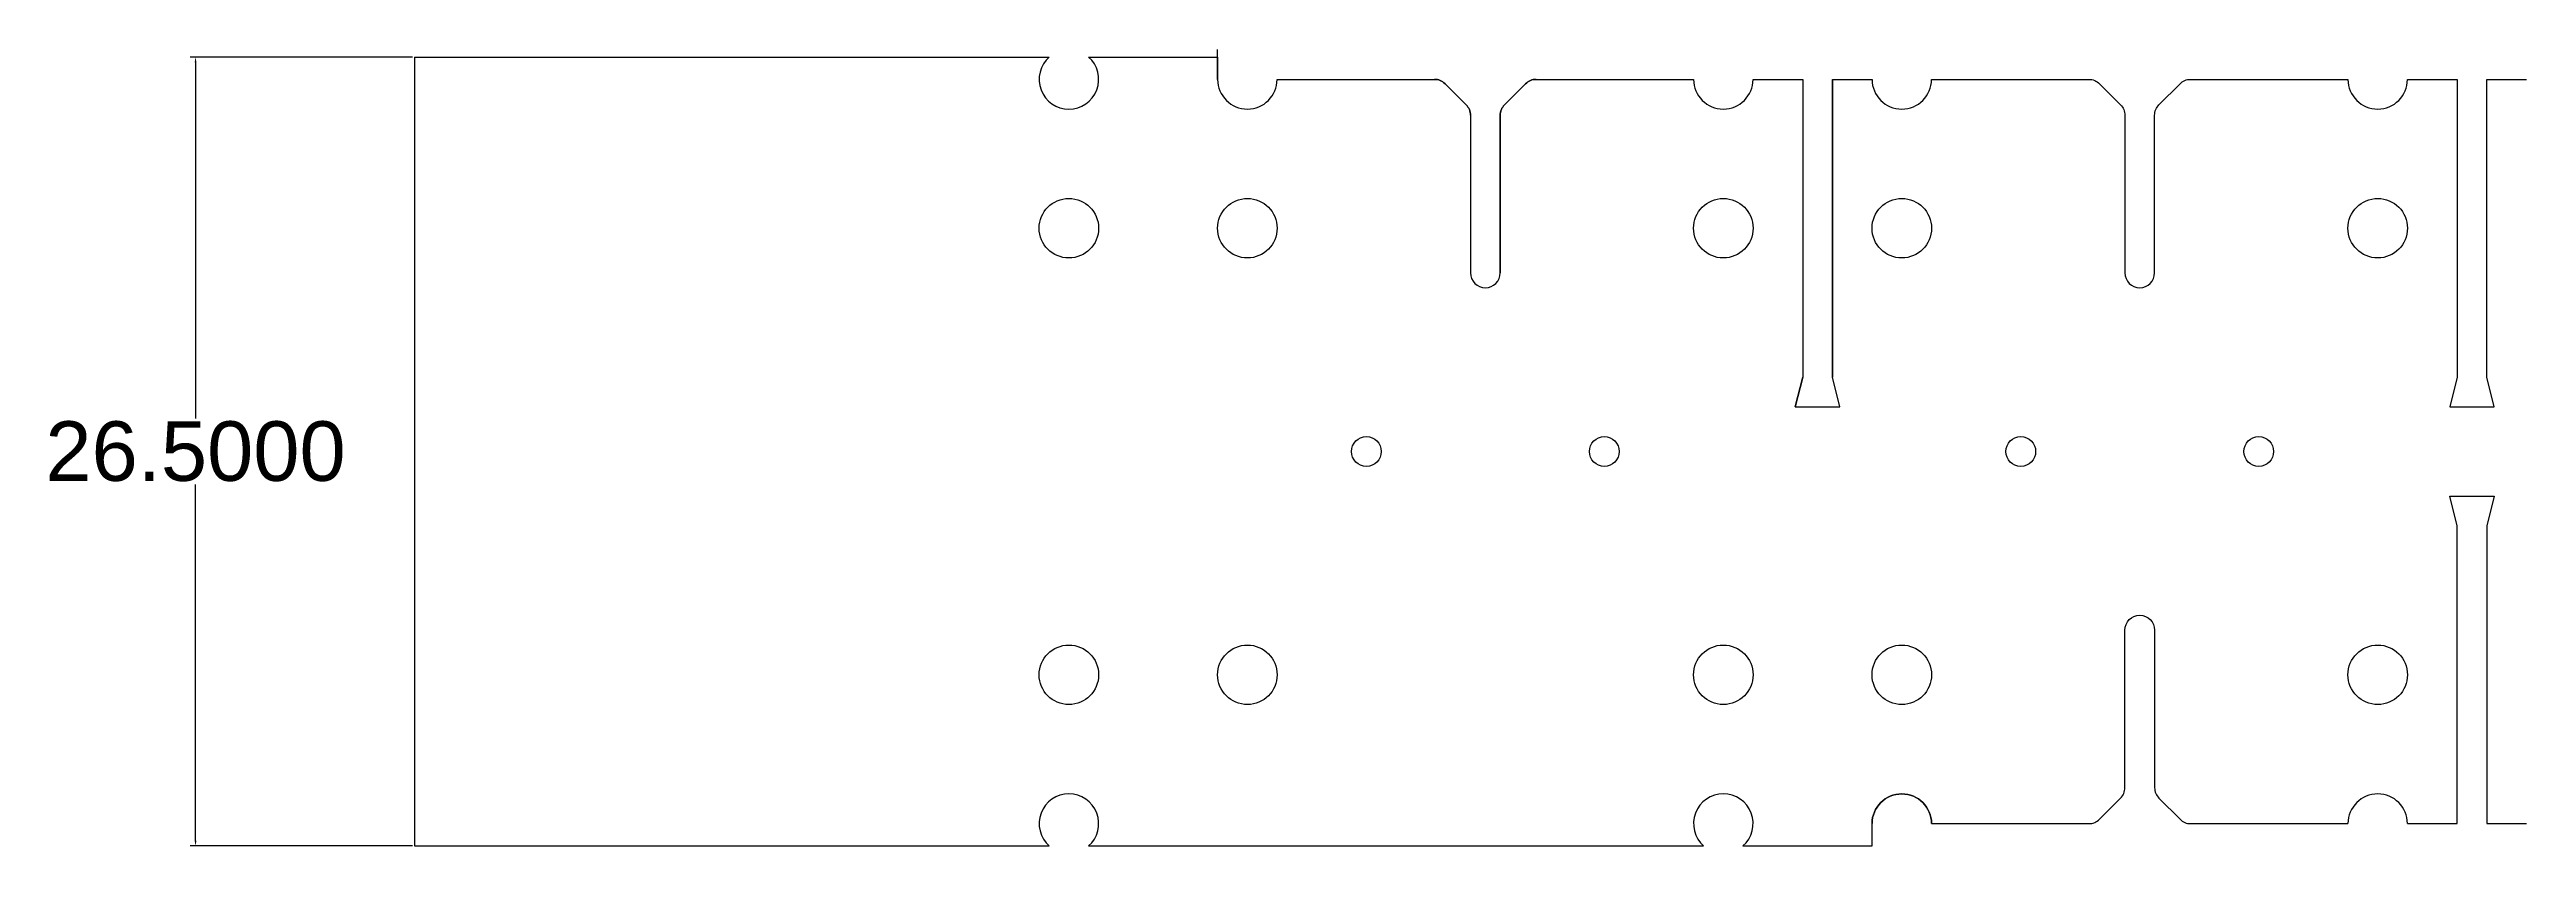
# Model space of a CAD drawing. Header units: inches. Extents: x -23 to 8667, y -441 to 273.
# Drawn here: x 0.4 to 83.7, y 238 to 265 of the extents above; entities that cross this region are included whole.
import ezdxf

# ---------------------------------------------------------------- set-up
doc = ezdxf.new("R2010")
doc.units = ezdxf.units.IN
doc.header["$MEASUREMENT"] = 0
doc.styles.get("Standard").update_dxf_attribs({"font": 'arial.ttf'})
doc.dimstyles.get("Standard").update_dxf_attribs({"dimtxt": 0.18, "dimasz": 0.18, "dimexe": 0.18, "dimexo": 0.0625, "dimgap": 0.09, "dimtad": 0, "dimtih": 1, "dimtoh": 1, "dimdec": 4, "dimzin": 0, "dimdsep": 46, "dimtxsty": 'Standard', "dimcen": 0.09, "dimadec": 0, "dimazin": 0, "dimtfac": 1, "dimtdec": 4, "dimtofl": 0, "dimtmove": 0, "dimatfit": 3, "dimfxl": 1, "dimtolj": 1, "dimtzin": 0, "dimarcsym": 0})

# ---------------------------------------------------------------- blocks, each defined once
blk = doc.blocks.new('*D28')
at = {"color": 0, "lineweight": -2, "transparency": 16777216}
for p, q in [((12.61, 264.752), (5.132, 264.752)), ((5.312, 264.572), (5.312, 252.614)), ((5.312, 238.432), (5.312, 250.391)), ((12.61, 238.252), (5.132, 238.252))]:
    blk.add_line(p, q, dxfattribs=at)
at = {"color": 0, "transparency": 16777216}
for points in [[(5.282, 264.572), (5.342, 264.572), (5.312, 264.752)], [(5.282, 238.432), (5.342, 238.432), (5.312, 238.252)]]:
    blk.add_solid(points, dxfattribs=at)
at = {"layer": 'Defpoints', "color": 0, "transparency": 16777216}
for p in [(12.673, 264.752), (5.312, 238.252), (12.673, 238.252)]:
    blk.add_point(p, dxfattribs=at)
at = {"color": 0, "transparency": 16777216, "insert": (5.312, 251.502), "char_height": 0.18, "attachment_point": 5}
blk.add_mtext('\\A1;{\\H11.11111x;26.5000}', dxfattribs=at)

msp = doc.modelspace()

# ---------------------------------------------------------------- linework, layer by layer
for p, q in [((39.67258, 264.75243), (39.67258, 265.00243)), ((12.67258, 264.75243), (34.01114, 264.75243)), ((12.67258, 264.75243), (12.67258, 238.25243)), ((12.67258, 264.75243), (34.01114, 264.75243)), ((35.33401, 264.75243), (39.67258, 264.75243)), ((39.67258, 264.00243), (39.67258, 264.75243)), ((41.67258, 264.00243), (46.96547, 264.00243)), ((50.37968, 264.00243), (55.67258, 264.00243)), ((57.67258, 264.00243), (59.34186, 264.00243)), ((59.34186, 264.00243), (59.34186, 254.00243)), ((60.34186, 264.00243), (60.34186, 254.00243)), ((60.34186, 264.00243), (61.67258, 264.00243)), ((63.67258, 264.00243), (68.96547, 264.00243)), ((72.37968, 264.00243), (77.67258, 264.00243)), ((79.67258, 264.00243), (81.34186, 264.00243)), ((82.34186, 264.00243), (83.67258, 264.00243)), ((47.31902, 263.85598), (48.02613, 263.14887)), ((50.02613, 263.85598), (49.31902, 263.14887)), ((48.17258, 262.79532), (48.17258, 257.50243)), ((49.17258, 262.79532), (49.17258, 257.50243)), ((48.67258, 257.00243), (48.67258, 257.00243)), ((59.09186, 253.00243), (59.34186, 254.00243)), ((60.59186, 253.00243), (60.34186, 254.00243)), ((59.09186, 253.00243), (60.59186, 253.00243)), ((12.67258, 238.25243), (34.01114, 238.25243)), ((35.33401, 238.25243), (56.01114, 238.25243)), ((57.33401, 238.25243), (61.67258, 238.25243))]:
    msp.add_line(p, q)
for points in [[(39.67258, 264.75243), (39.67258, 264.00243, 1), (41.67258, 264.00243), (46.96547, 264.00243, -0.19891237), (47.31902, 263.85598), (48.02613, 263.14887, -0.19891237), (48.17258, 262.79532), (48.17258, 257.50243, 0.41421356), (48.67258, 257.00243, 0.41421356), (49.17258, 257.50243), (49.17258, 262.79532, -0.19891237), (49.31902, 263.14887), (50.02613, 263.85598, -0.19891237), (50.37968, 264.00243), (55.67258, 264.00243)], [(61.67258, 264.00243, 1), (63.67258, 264.00243), (68.96547, 264.00243, -0.19891237), (69.31902, 263.85598), (70.02613, 263.14887, -0.19891237), (70.17258, 262.79532), (70.17258, 257.50243, 0.41421356), (70.67258, 257.00243, 0.41421356), (71.17258, 257.50243), (71.17258, 262.79532, -0.19891237), (71.31902, 263.14887), (72.02613, 263.85598, -0.19891237), (72.37968, 264.00243), (77.67258, 264.00243)], [(61.67258, 238.25243), (61.67258, 239.00243, -1), (63.67258, 239.00243), (68.96547, 239.00243, 0.19891237), (69.31902, 239.14887), (70.02613, 239.85598, 0.19891237), (70.17258, 240.20953), (70.17258, 245.50243, -0.41421356), (70.67258, 246.00243, -0.41421356), (71.17258, 245.50243), (71.17258, 240.20953, 0.19891237), (71.31902, 239.85598), (72.02613, 239.14887, 0.19891237), (72.37968, 239.00243), (77.67258, 239.00243)]]:
    msp.add_lwpolyline(points, format="xyb")
for points in [[(57.67258, 264.00243), (57.67258, 264.00243), (59.34186, 264.00243), (59.34186, 254.00243), (59.09186, 253.00243), (60.59186, 253.00243), (60.34186, 254.00243), (60.34186, 264.00243), (61.67258, 264.00243)], [(79.67258, 264.00243), (79.67258, 264.00243), (81.34186, 264.00243), (81.34186, 254.00243), (81.09186, 253.00243), (82.59186, 253.00243), (82.34186, 254.00243), (82.34186, 264.00243), (83.67258, 264.00243)], [(79.67258, 239.00243), (79.67258, 239.00243), (81.34186, 239.00243), (81.34186, 249.00243), (81.09186, 250.00243), (82.59186, 250.00243), (82.34186, 249.00243), (82.34186, 239.00243), (83.67258, 239.00243)]]:
    msp.add_lwpolyline(points)
msp.add_lwpolyline([(83.67258, 238.00243)], close=True)
for centre, radius in [((34.67258, 259.00243), 1), ((40.67258, 259.00243), 1), ((56.67258, 259.00243), 1), ((62.67258, 259.00243), 1), ((78.67258, 259.00243), 1), ((44.67258, 251.50243), 0.5), ((52.67258, 251.50243), 0.5), ((66.67258, 251.50243), 0.5), ((74.67258, 251.50243), 0.5), ((34.67258, 244.00243), 1), ((40.67258, 244.00243), 1), ((56.67258, 244.00243), 1), ((62.67258, 244.00243), 1), ((78.67258, 244.00243), 1)]:
    msp.add_circle(centre, radius)
for centre, radius, start, end in [((34.67258, 264.00243), 1, 131.4096221, 48.5903779), ((40.67258, 264.00243), 1, 180, 0), ((46.96547, 263.50243), 0.5, 45, 90), ((50.37968, 263.50243), 0.5, 90, 135), ((56.67258, 264.00243), 1, 180, 0), ((62.67258, 264.00243), 1, 180, 0), ((78.67258, 264.00243), 1, 180, 0), ((47.67258, 262.79532), 0.5, 0, 45), ((49.67258, 262.79532), 0.5, 135, 180), ((48.67258, 257.50243), 0.5, 180, 270), ((48.67258, 257.50243), 0.5, 270, 0), ((34.67258, 239.00243), 1, 311.4096221, 228.5903779), ((56.67258, 239.00243), 1, 311.4096221, 228.5903779), ((62.67258, 239.00243), 1, 0, 180), ((78.67258, 239.00243), 1, 0, 180)]:
    msp.add_arc(centre, radius, start, end)

# ---------------------------------------------------------------- dimensions: what is measured, and where the dimension line sits
dim = msp.add_linear_dim(base=(5.31243, 238.25243), p1=(12.67258, 264.75243), p2=(12.67258, 238.25243), angle=90, text='{\\H11.11111x;<>}', dimstyle='Standard')
dim.commit()
dim.dimension.update_dxf_attribs({"geometry": '*D28', "text_midpoint": (5.31243, 251.50243)})

doc.saveas('drawing.dxf')
